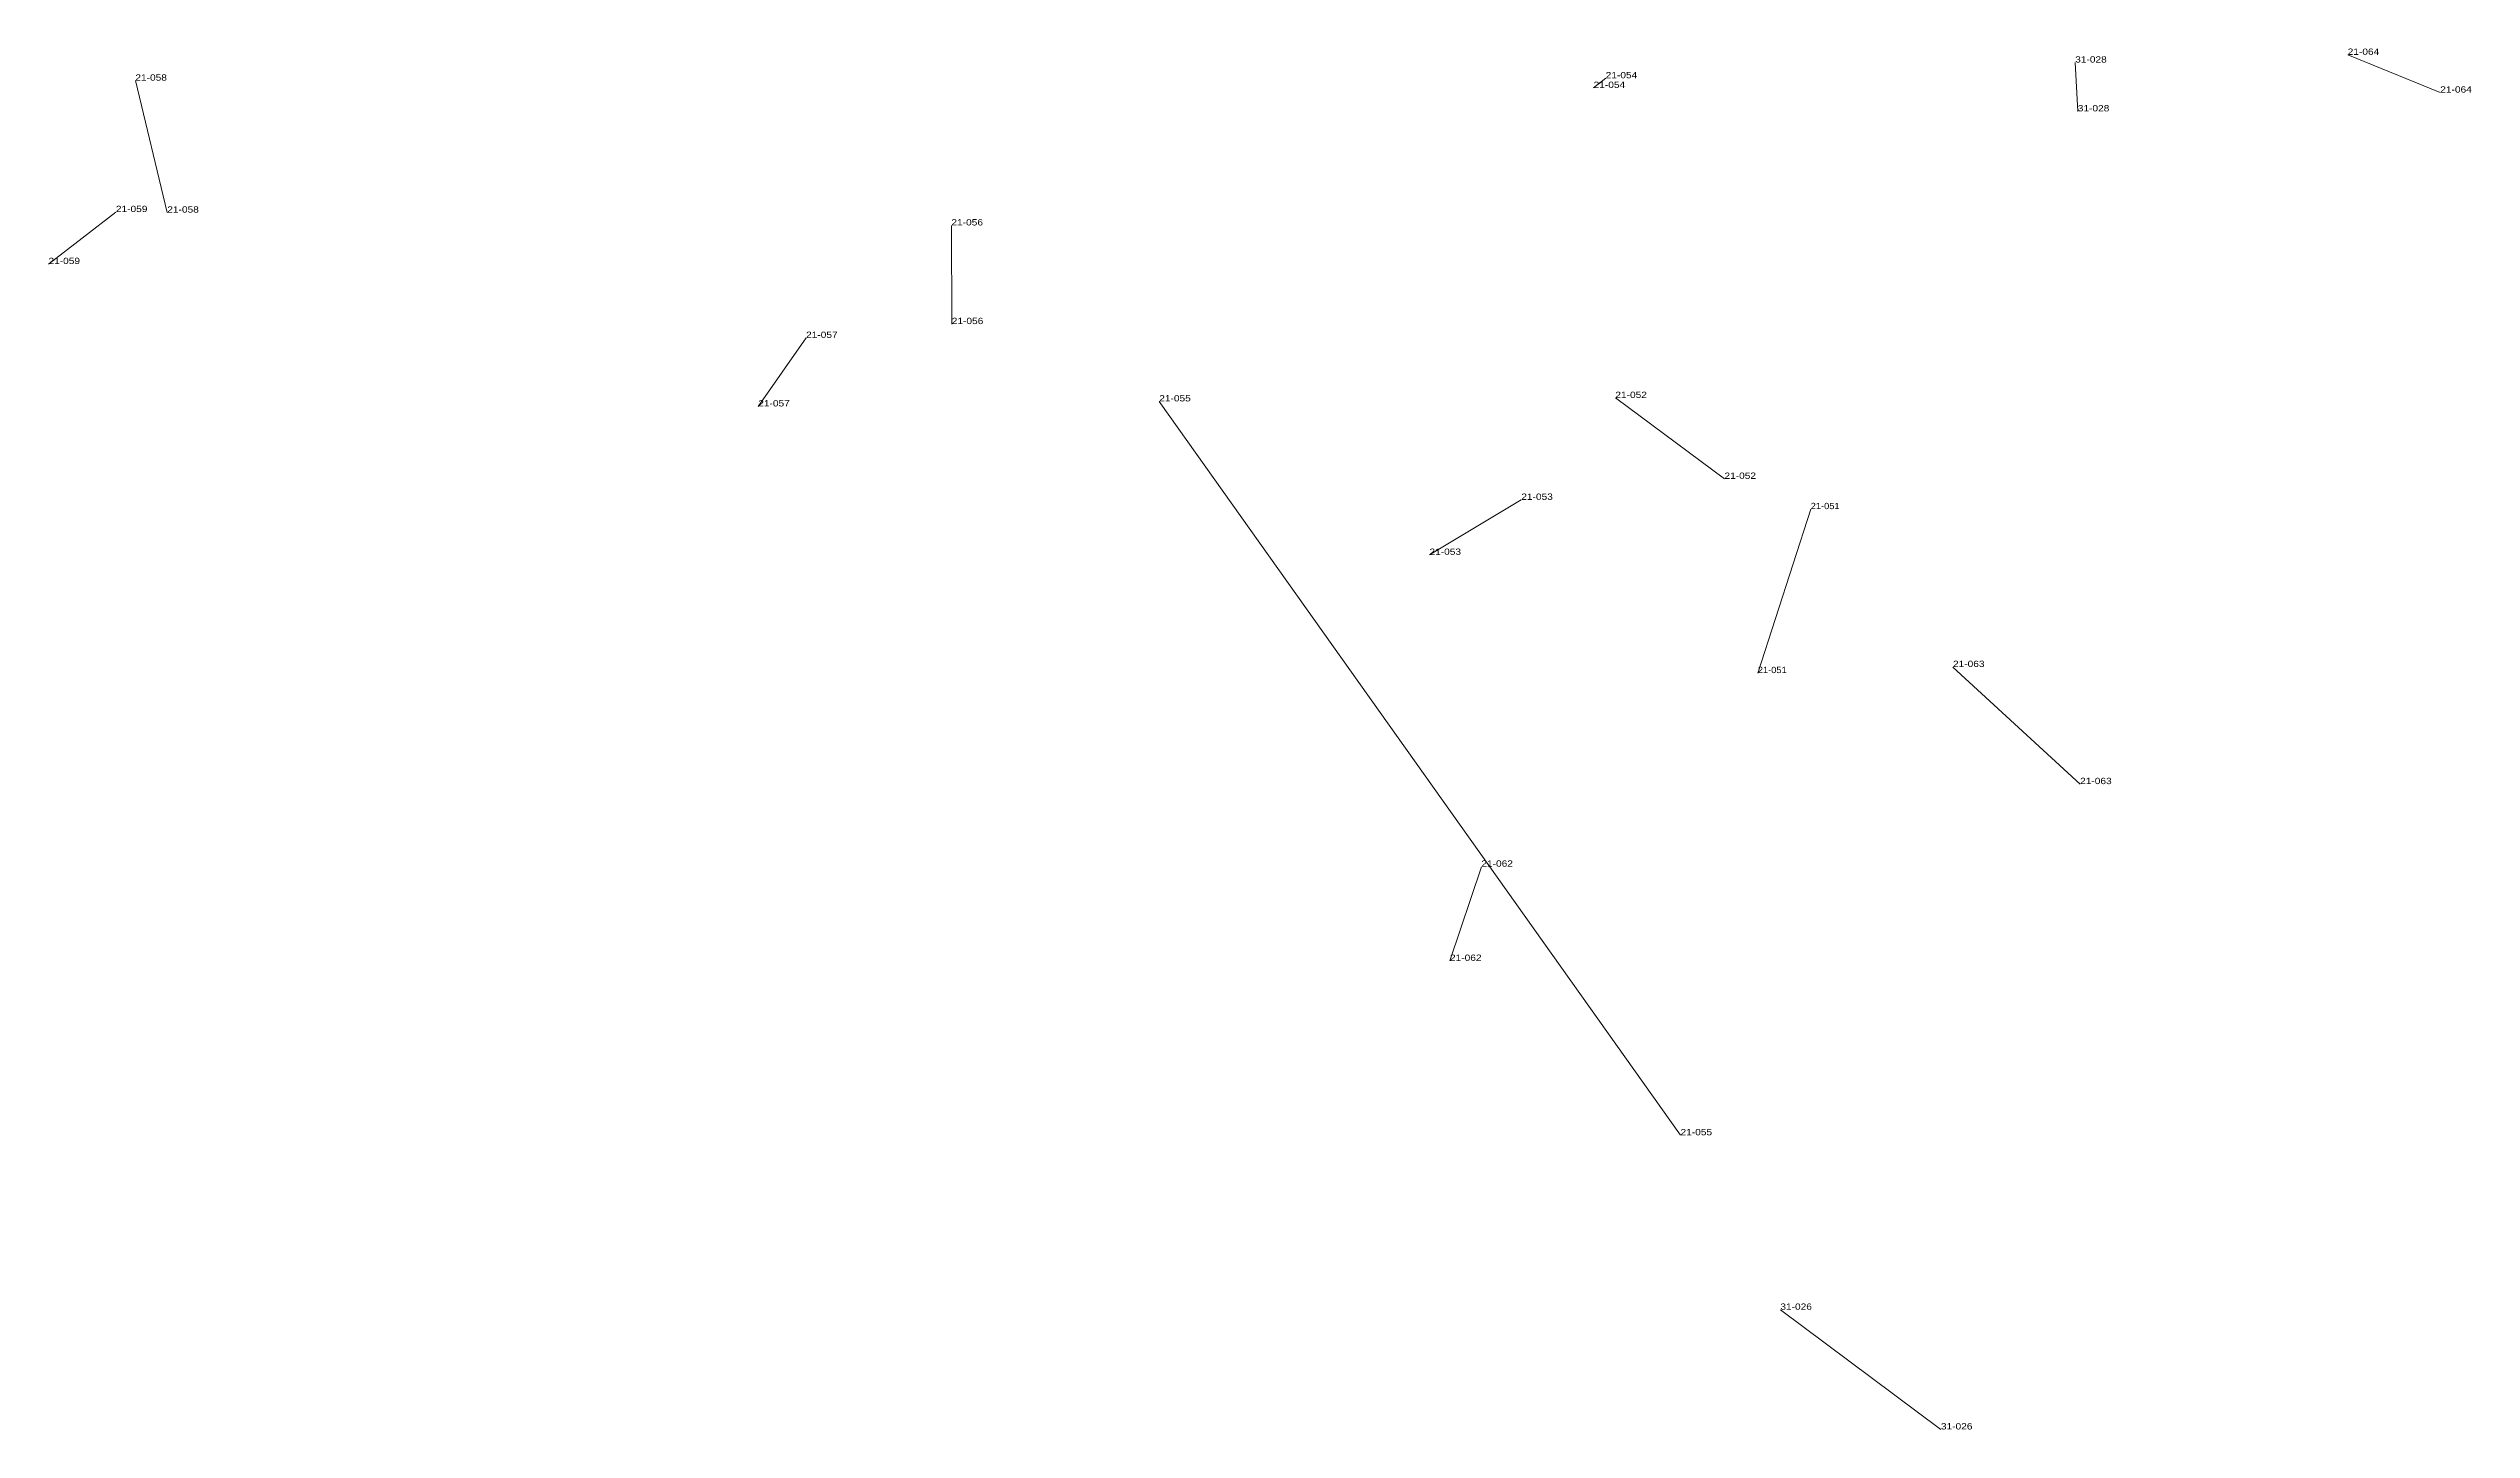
# Model space of a CAD drawing. Header units: metres. Extents: x 571156 to 607184, y 703608 to 727431.
# Drawn here: x 594374 to 595141, y 707595 to 708033 of the extents above; entities that cross this region are included whole.
import ezdxf

# ---------------------------------------------------------------- set-up
doc = ezdxf.new("R2010")
doc.units = ezdxf.units.M
doc.header["$LTSCALE"] = 0.8
doc.layers.add('60', color=7, linetype='Continuous', lineweight=13)
doc.layers.add('61', color=7, linetype='Continuous')

msp = doc.modelspace()

# ---------------------------------------------------------------- texts
at = {"layer": '60'}
for s, width, p in [('21-064', 1.2, (595101.69, 708030.59)), ('21-058', 1.2, (594401.08, 708022.41)), ('21-054', 1.2, (594862.89, 708020.11)), ('31-028', 1.2, (595016.21, 708012.67)), ('21-056', 1.2, (594659.51, 707976.53)), ('21-059', 1.2, (594373.56, 707964.3)), ('21-057', 1.2, (594598.34, 707919.19)), ('21-052', 1.2, (594869.77, 707921.87)), ('21-053', 1.2, (594810.9, 707872.17)), ('21-051', 1.1, (594914.88, 707834.7)), ('21-063', 1.2, (595016.95, 707799.53)), ('21-062', 1.2, (594817.4, 707743.53)), ('21-055', 1.2, (594890.41, 707688.28)), ('31-026', 1.2, (594972.87, 707595.06))]:
    msp.add_text(s, height=2, dxfattribs=dict(at, width=width)).set_placement(p)
at = {"layer": '61'}
for s, width, p in [('31-028', 1.2, (595015.39, 708028.14)), ('21-054', 1.2, (594866.71, 708023.17)), ('21-064', 1.2, (595131.01, 708018.63)), ('21-059', 1.2, (594394.91, 707980.77)), ('21-058', 1.2, (594411.19, 707980.6)), ('21-057', 1.2, (594613.48, 707940.9)), ('21-056', 1.2, (594659.62, 707945.28)), ('21-055', 1.2, (594725.33, 707920.78)), ('21-052', 1.2, (594904.32, 707896.25)), ('21-053', 1.2, (594839.98, 707889.6)), ('21-051', 1.1, (594931.63, 707886.65)), ('21-063', 1.2, (594976.69, 707836.63)), ('21-062', 1.2, (594827.34, 707773.37)), ('31-026', 1.2, (594922.02, 707632.98))]:
    msp.add_text(s, height=2, dxfattribs=dict(at, width=width)).set_placement(p)

# ---------------------------------------------------------------- linework, layer by layer
at = {"layer": '60'}
for p, q in [((595015.39, 708028.14), (595016.21, 708012.67)), ((595131.01, 708018.63), (595101.69, 708030.59)), ((594411.19, 707980.6), (594401.08, 708022.41)), ((594866.71, 708023.17), (594862.89, 708020.11)), ((594394.91, 707980.77), (594373.56, 707964.3)), ((594659.62, 707945.28), (594659.51, 707976.53)), ((594613.48, 707940.9), (594598.34, 707919.19)), ((594725.33, 707920.78), (594890.41, 707688.28)), ((594904.32, 707896.25), (594869.77, 707921.87)), ((594839.98, 707889.6), (594810.9, 707872.17)), ((594931.63, 707886.65), (594914.88, 707834.7)), ((594976.69, 707836.63), (595016.95, 707799.53)), ((594827.34, 707773.37), (594817.4, 707743.53)), ((594922.02, 707632.98), (594972.87, 707595.06))]:
    msp.add_line(p, q, dxfattribs=at)

msp.set_redraw_order([(e.dxf.handle, doc.entitydb.next_handle()) for e in msp.query("TEXT MTEXT ATTDEF DIMENSION ARC_DIMENSION")])  # texts and dimensions are drawn at this point

doc.saveas('drawing.dxf')
